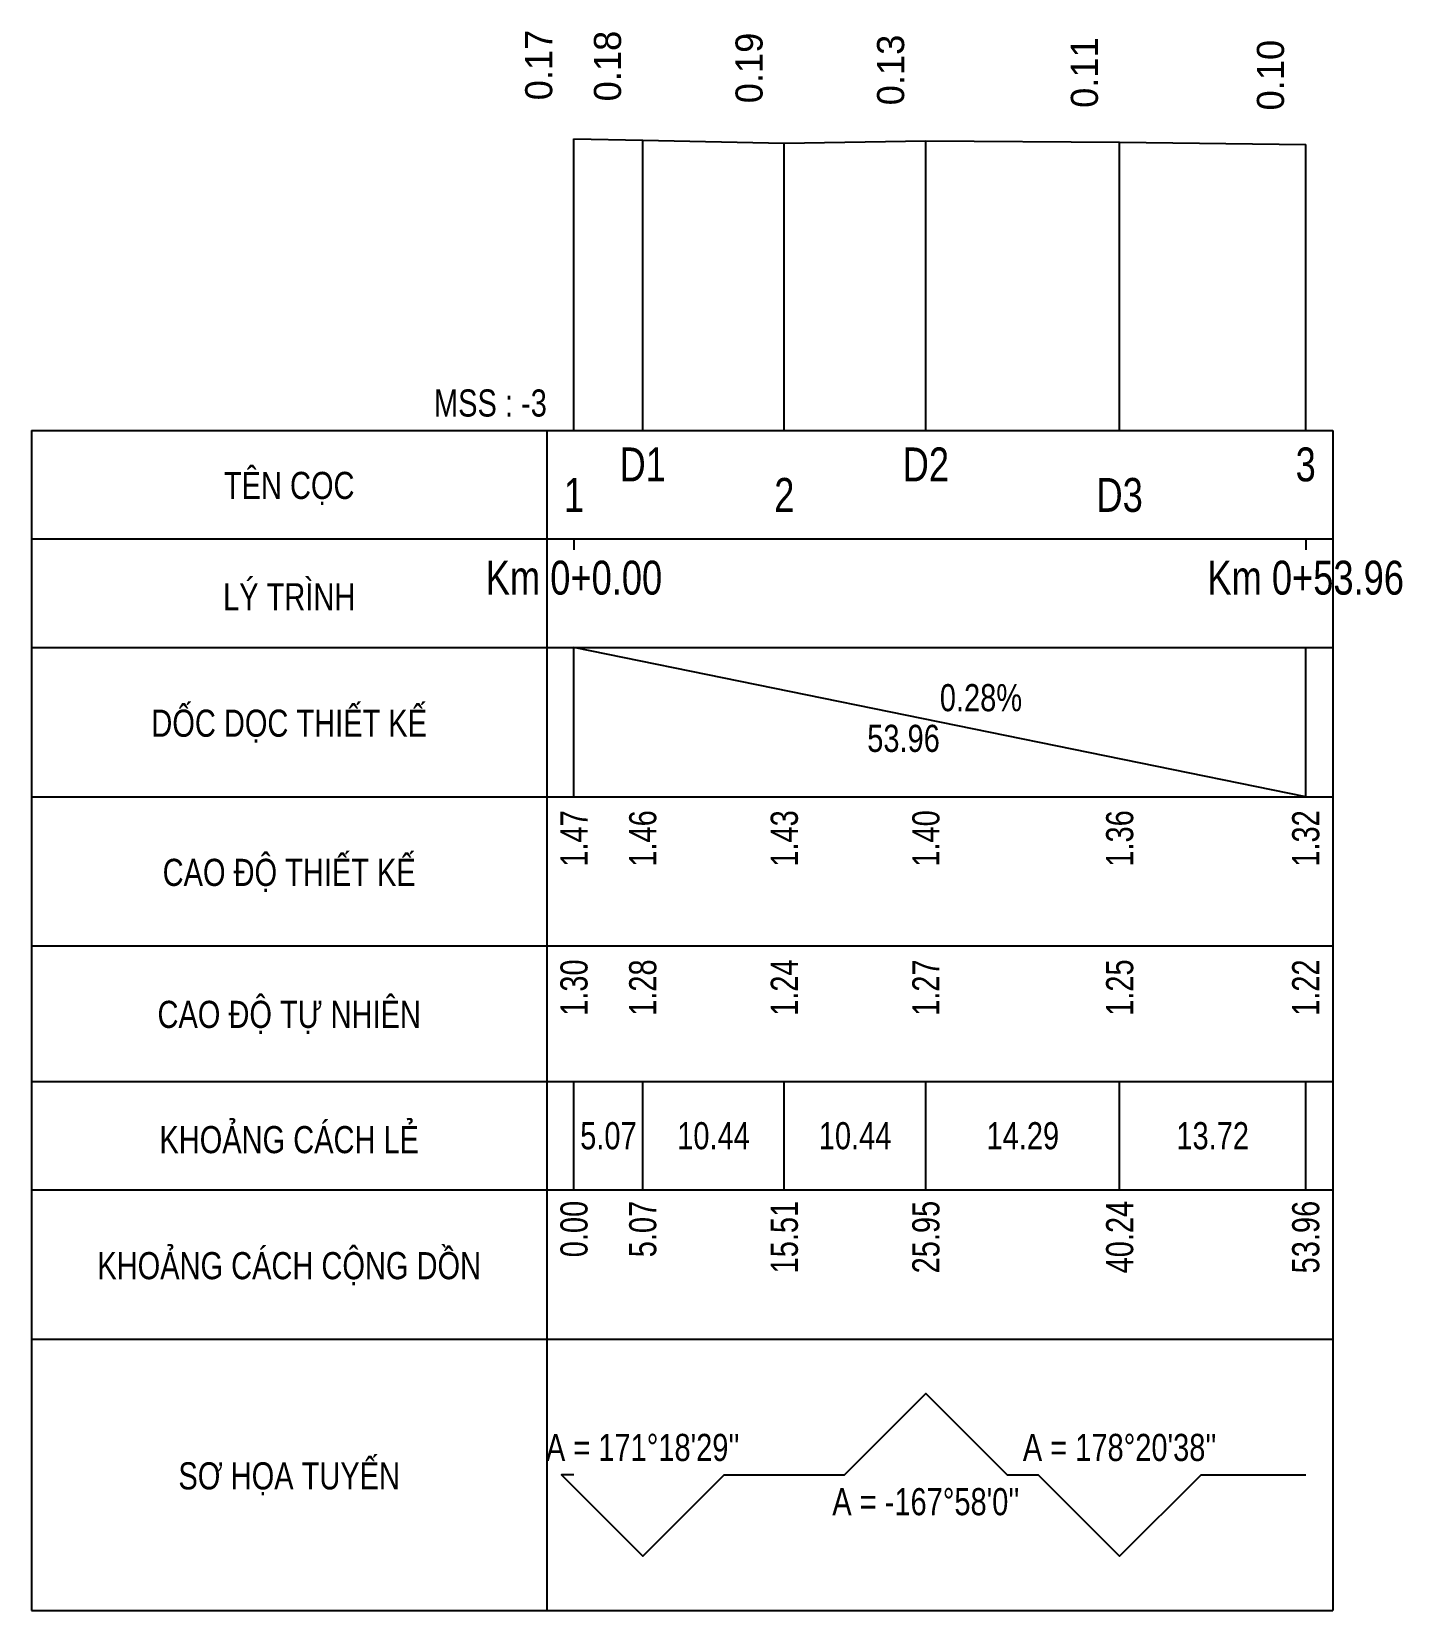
# Model space of a CAD drawing. Header units: inches. Extents: x -261 to 1013, y -2511 to 313.
# Drawn here: x 122.3 to 223.4, y -1991.3 to -1874.9 of the extents above; entities that cross this region are included whole.
import ezdxf
from ezdxf.enums import TextEntityAlignment as Align

# ---------------------------------------------------------------- set-up
doc = ezdxf.new("R2010")
doc.units = ezdxf.units.IN
doc.header["$MEASUREMENT"] = 0
for name, color, linetype in [('Bang TD tu nhien', 3, 'Continuous'), ('DD Ranh dan trong 1 trai', 2, 'Continuous'), ('Duong dong trac doc tu nhien', 9, 'Continuous'), ('Trac doc tu nhien', 3, 'Continuous'), ('TracDoc', 7, 'Continuous')]:
    doc.layers.add(name, color=color, linetype=linetype)
doc.styles.add('BangTD', font='viet buddy.shx', dxfattribs={"width": 0.8})

msp = doc.modelspace()

# ---------------------------------------------------------------- texts
at = {"layer": 'Bang TD tu nhien', "color": 3, "style": 'BangTD', "width": 0.8}
for s, p in [('TÊN CỌC', (141.31, -1908.31)), ('LÝ TRÌNH', (141.31, -1916.31)), ('DỐC DỌC THIẾT KẾ', (141.31, -1925.81)), ('CAO ĐỘ THIẾT KẾ', (141.31, -1936.81)), ('CAO ĐỘ TỰ NHIÊN', (141.31, -1947.31)), ('KHOẢNG CÁCH LẺ', (141.31, -1956.31)), ('KHOẢNG CÁCH CỘNG DỒN', (141.31, -1965.81)), ('SƠ HỌA TUYẾN', (141.31, -1981.31))]:
    msp.add_text(s, height=2, dxfattribs=at).set_placement(p, align=Align.MIDDLE)
at = {"layer": 'DD Ranh dan trong 1 trai', "color": 2}
for s, p in [('0.17', (161.31, -1879.96)), ('0.18', (166.38, -1880.04)), ('0.19', (176.82, -1880.18)), ('0.13', (187.26, -1880.33)), ('0.11', (201.55, -1880.52)), ('0.10', (215.27, -1880.71))]:
    msp.add_text(s, height=2, rotation=90, dxfattribs=at).set_placement(p, align=Align.BOTTOM_LEFT)
at = {"layer": 'Trac doc tu nhien', "color": 3, "insert": (160.31, -1903.31), "char_height": 2, "attachment_point": 9, "style": 'BangTD'}
msp.add_mtext('MSS : -3', dxfattribs=at)
at = {"layer": 'TracDoc', "color": 5, "style": 'BangTD', "width": 0.8}
for s, p in [('D1', (167.38, -1905.56)), ('D2', (188.26, -1905.56)), ('3', (216.27, -1905.56)), ('Km 0+0.00', (162.31, -1913.91)), ('Km 0+53.96', (216.27, -1913.91))]:
    msp.add_text(s, height=2.5, dxfattribs=at).set_placement(p, align=Align.TOP_CENTER)
for s, p in [('1', (162.31, -1911.06)), ('2', (177.82, -1911.06)), ('D3', (202.55, -1911.06))]:
    msp.add_text(s, height=2.5, dxfattribs=at).set_placement(p, align=Align.BOTTOM_CENTER)
at = {"layer": 'TracDoc', "color": 2, "style": 'BangTD', "width": 0.8}
msp.add_text('0.28%', height=2, dxfattribs=at).set_placement((189.29, -1925.61), align=Align.BOTTOM_LEFT)
msp.add_text('53.96', height=2, dxfattribs=at).set_placement((189.29, -1926.01), align=Align.TOP_RIGHT)
for s, p in [('1.47', (162.31, -1932.31)), ('1.46', (167.38, -1932.31)), ('1.43', (177.82, -1932.31)), ('1.40', (188.26, -1932.31)), ('1.36', (202.55, -1932.31)), ('1.32', (216.27, -1932.31))]:
    msp.add_text(s, height=2, rotation=90, dxfattribs=at).set_placement(p, align=Align.MIDDLE_RIGHT)
at = {"layer": 'TracDoc', "color": 3, "style": 'BangTD', "width": 0.8}
for s, p in [('1.30', (162.31, -1943.31)), ('1.28', (167.38, -1943.31)), ('1.24', (177.82, -1943.31)), ('1.27', (188.26, -1943.31)), ('1.25', (202.55, -1943.31)), ('1.22', (216.27, -1943.31)), ('0.00', (162.31, -1961.11)), ('5.07', (167.38, -1961.11)), ('15.51', (177.82, -1961.11)), ('25.95', (188.26, -1961.11)), ('40.24', (202.55, -1961.11)), ('53.96', (216.27, -1961.11))]:
    msp.add_text(s, height=2, rotation=90, dxfattribs=at).set_placement(p, align=Align.MIDDLE_RIGHT)
for s, p in [('5.07', (164.85, -1956.31)), ('10.44', (172.6, -1956.31)), ('10.44', (183.04, -1956.31)), ('14.29', (195.41, -1956.31)), ('13.72', (209.41, -1956.31))]:
    msp.add_text(s, height=2, dxfattribs=at).set_placement(p, align=Align.MIDDLE_CENTER)
at = {"layer": 'TracDoc', "color": 1, "char_height": 2, "attachment_point": 5, "style": 'BangTD'}
for s, insert in [("A = 171°18'29''", (167.38, -1979.31)), ("A = 178°20'38''", (202.55, -1979.31)), ("A = -167°58'0''", (188.26, -1983.31))]:
    msp.add_mtext(s, dxfattribs=dict(at, insert=insert))

# ---------------------------------------------------------------- linework, layer by layer
at = {"layer": 'Bang TD tu nhien', "color": 3}
for p, q in [((122.31, -1904.31), (122.31, -1991.31)), ((122.31, -1904.31), (218.27, -1904.31)), ((160.31, -1904.31), (160.31, -1991.31)), ((218.27, -1904.31), (218.27, -1991.31)), ((122.31, -1912.31), (218.27, -1912.31)), ((122.31, -1920.31), (218.27, -1920.31)), ((122.31, -1931.31), (218.27, -1931.31)), ((122.31, -1942.31), (218.27, -1942.31)), ((122.31, -1952.31), (218.27, -1952.31)), ((122.31, -1960.31), (218.27, -1960.31)), ((122.31, -1971.31), (218.27, -1971.31)), ((122.31, -1991.31), (218.27, -1991.31))]:
    msp.add_line(p, q, dxfattribs=at)
at = {"layer": 'Duong dong trac doc tu nhien', "color": 8}
for p, q in [((162.31, -1904.31), (162.31, -1882.81)), ((167.38, -1904.31), (167.38, -1882.91)), ((177.82, -1904.31), (177.82, -1883.11)), ((188.26, -1904.31), (188.26, -1882.96)), ((202.55, -1904.31), (202.55, -1883.06)), ((216.27, -1904.31), (216.27, -1883.21))]:
    msp.add_line(p, q, dxfattribs=at)
at = {"layer": 'Trac doc tu nhien', "color": 3}
msp.add_lwpolyline([(162.31, -1882.81), (167.38, -1882.91), (177.82, -1883.11), (188.26, -1882.96), (202.55, -1883.06), (216.27, -1883.21)], dxfattribs=at)
at = {"layer": 'TracDoc', "color": 5}
for p, q in [((162.31, -1912.31), (162.31, -1913.11)), ((216.27, -1912.31), (216.27, -1913.11))]:
    msp.add_line(p, q, dxfattribs=at)
at = {"layer": 'TracDoc', "color": 2}
for p, q in [((162.31, -1931.31), (162.31, -1920.31)), ((216.27, -1931.31), (162.31, -1920.31)), ((216.27, -1931.31), (216.27, -1920.31))]:
    msp.add_line(p, q, dxfattribs=at)
at = {"layer": 'TracDoc', "color": 3}
for p, q in [((162.31, -1960.31), (162.31, -1952.31)), ((167.38, -1960.31), (167.38, -1952.31)), ((177.82, -1960.31), (177.82, -1952.31)), ((188.26, -1960.31), (188.26, -1952.31)), ((202.55, -1960.31), (202.55, -1952.31)), ((216.27, -1960.31), (216.27, -1952.31))]:
    msp.add_line(p, q, dxfattribs=at)
at = {"layer": 'TracDoc', "color": 1}
msp.add_lwpolyline([(162.31, -1981.31), (161.38, -1981.31), (167.38, -1987.31), (173.38, -1981.31), (182.26, -1981.31), (188.26, -1975.31), (194.26, -1981.31), (196.55, -1981.31), (202.55, -1987.31), (208.55, -1981.31), (216.27, -1981.31)], dxfattribs=at)

msp.set_redraw_order([(e.dxf.handle, doc.entitydb.next_handle()) for e in msp.query("TEXT MTEXT ATTDEF DIMENSION ARC_DIMENSION")])  # texts and dimensions are drawn at this point

doc.saveas('drawing.dxf')
